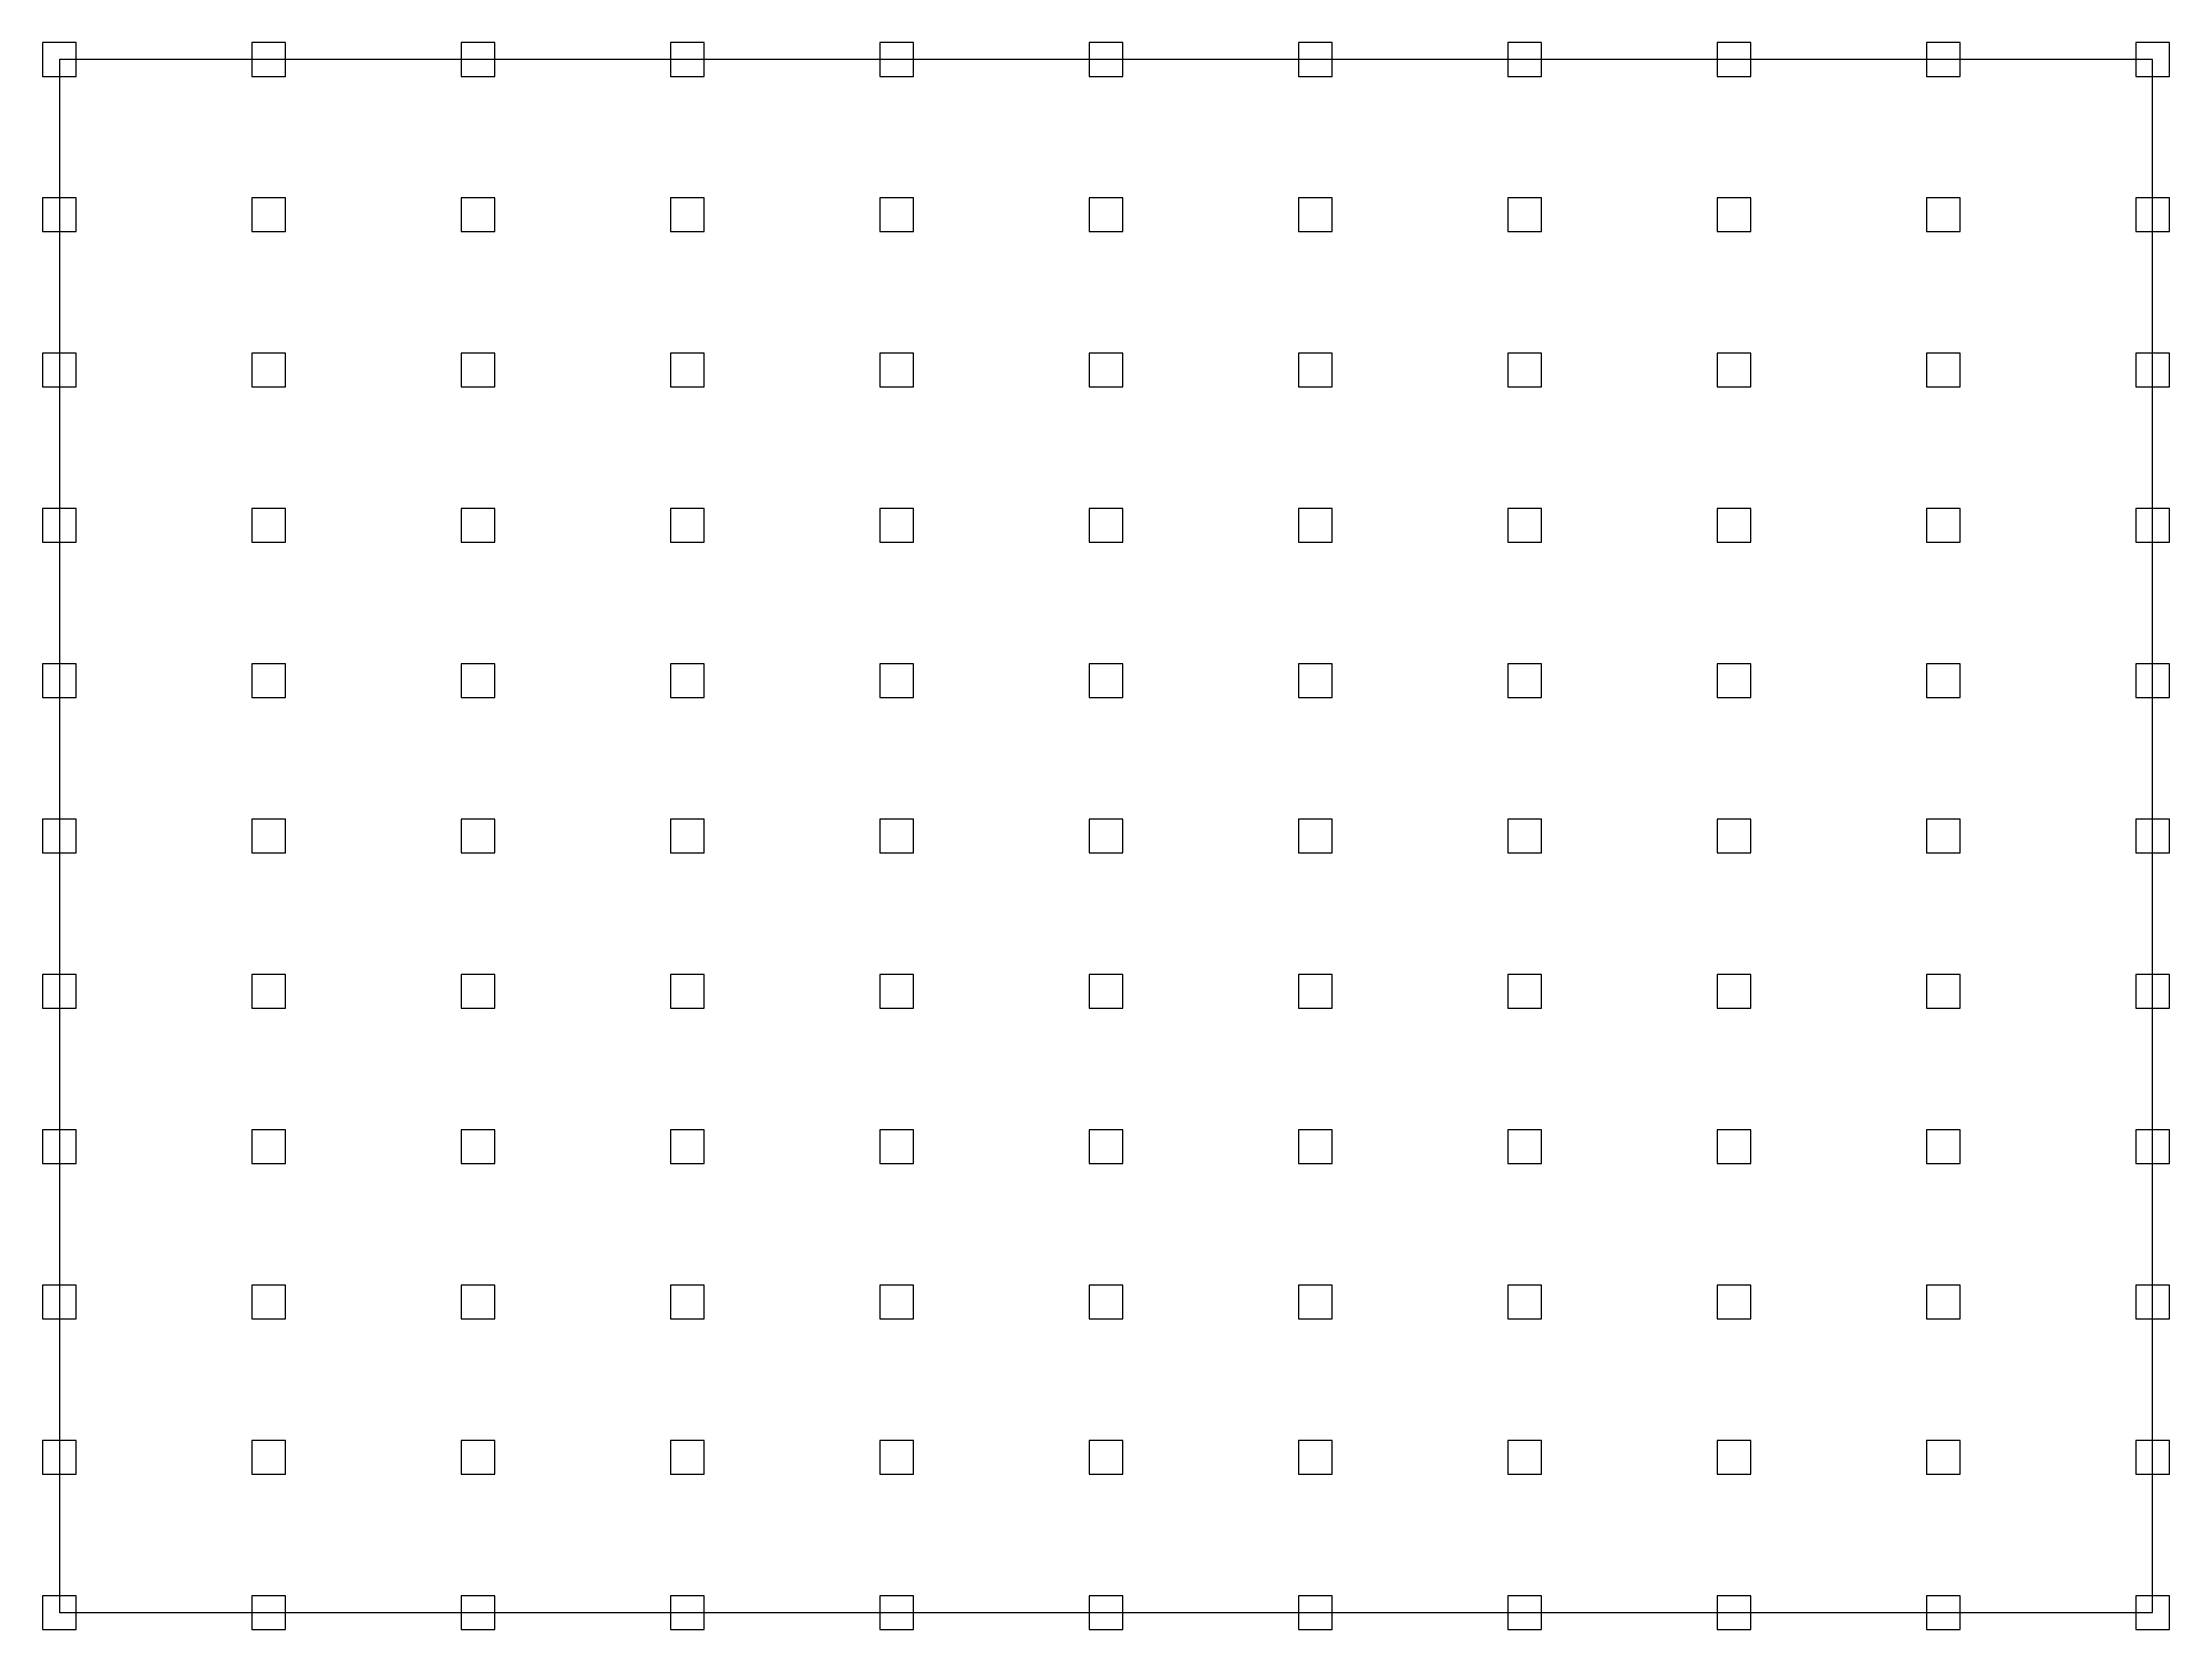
# Model space of a CAD drawing. Header units: millimetres. Extents: x -265298 to 39086, y 16803 to 136893.
# Drawn here: x -106485 to -68080, y 16803 to 45453 of the extents above; entities that cross this region are included whole.
import ezdxf

# ---------------------------------------------------------------- set-up
doc = ezdxf.new("R2010")
doc.units = ezdxf.units.MM
doc.header["$LTSCALE"] = 25

# ---------------------------------------------------------------- blocks, each defined once
blk = doc.blocks.new('*U325')
at = {"layer": 'Defpoints'}
blk.add_lwpolyline([(-304.8, -304.8), (304.8, -304.8), (304.8, 304.8), (-304.8, 304.8)], close=True, dxfattribs=at)
blk = doc.blocks.new('*U327')
at = {"layer": 'Defpoints', "color": 0, "linetype": 'ByBlock', "lineweight": -2, "transparency": 16777216}
for p in [(0, 28041), (3780, 28041), (7559, 28041), (11339, 28041), (15118, 28041), (18898, 28041), (22677, 28041), (26457, 28041), (30236, 28041), (34016, 28041), (37795, 28041), (0, 25237), (3780, 25237), (7559, 25237), (11339, 25237), (15118, 25237), (18898, 25237), (22677, 25237), (26457, 25237), (30236, 25237), (34016, 25237), (37795, 25237), (0, 22433), (3780, 22433), (7559, 22433), (11339, 22433), (15118, 22433), (18898, 22433), (22677, 22433), (26457, 22433), (30236, 22433), (34016, 22433), (37795, 22433), (0, 19629), (3780, 19629), (7559, 19629), (11339, 19629), (15118, 19629), (18898, 19629), (22677, 19629), (26457, 19629), (30236, 19629), (34016, 19629), (37795, 19629), (0, 16825), (3780, 16825), (7559, 16825), (11339, 16825), (15118, 16825), (18898, 16825), (22677, 16825), (26457, 16825), (30236, 16825), (34016, 16825), (37795, 16825), (0, 14021), (3780, 14021), (7559, 14021), (11339, 14021), (15118, 14021), (18898, 14021), (22677, 14021), (26457, 14021), (30236, 14021), (34016, 14021), (37795, 14021), (0, 11216), (3780, 11216), (7559, 11216), (11339, 11216), (15118, 11216), (18898, 11216), (22677, 11216), (26457, 11216), (30236, 11216), (34016, 11216), (37795, 11216), (0, 8412), (3780, 8412), (7559, 8412), (11339, 8412), (15118, 8412), (18898, 8412), (22677, 8412), (26457, 8412), (30236, 8412), (34016, 8412), (37795, 8412), (0, 5608), (3780, 5608), (7559, 5608), (11339, 5608), (15118, 5608), (18898, 5608), (22677, 5608), (26457, 5608), (30236, 5608), (34016, 5608), (37795, 5608), (0, 2804), (3780, 2804), (7559, 2804), (11339, 2804), (15118, 2804), (18898, 2804), (22677, 2804), (26457, 2804), (30236, 2804), (34016, 2804), (37795, 2804), (0, 0), (3780, 0), (7559, 0), (11339, 0), (15118, 0), (18898, 0), (22677, 0), (26457, 0), (30236, 0), (34016, 0), (37795, 0)]:
    blk.add_blockref('*U325', p, dxfattribs=at)

msp = doc.modelspace()

# ---------------------------------------------------------------- linework, layer by layer
at = {"layer": 'Defpoints', "color": 255}
msp.add_lwpolyline([(-106180, 17107), (-68385, 17107), (-68385, 45149), (-106180, 45149)], close=True, dxfattribs=at)

# ---------------------------------------------------------------- block references
at = {"layer": 'Defpoints'}
msp.add_blockref('*U327', (-106180, 17107), dxfattribs=at)

doc.saveas('drawing.dxf')
